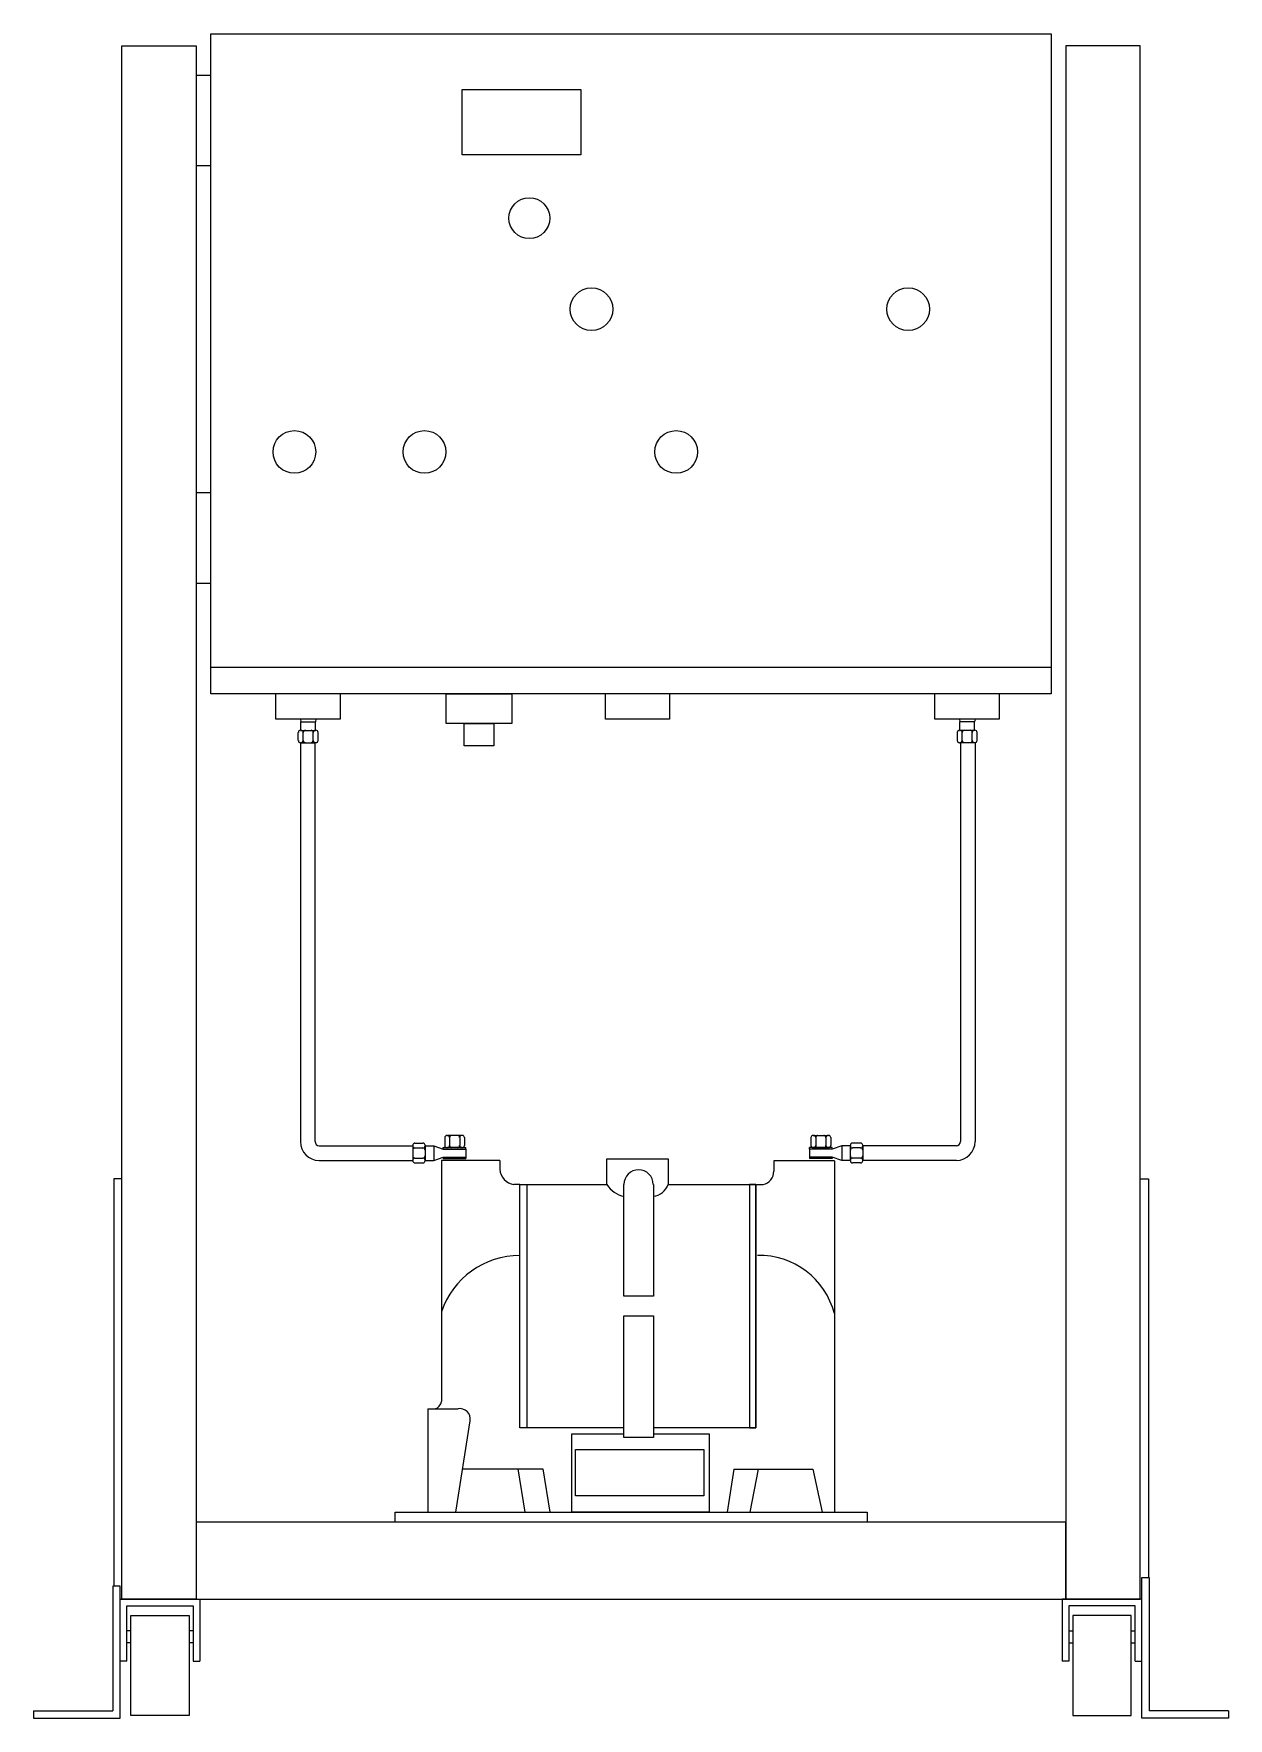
# Model space of a CAD drawing. Extents: x 12116 to 15832, y -17115 to -14055.
# Drawn here: x 12138 to 12954, y -15447 to -14296 of the extents above; entities that cross this region are included whole.
import ezdxf

# ---------------------------------------------------------------- set-up
doc = ezdxf.new("R2010")
doc.units = 0
for name, color, linetype in [('BARRAMENTO', 30, 'Continuous'), ('ESTRUTURA DE VÁCUO', 2, 'Continuous'), ('ESTRUTURA DISJUNTOR', 1, 'Continuous'), ('TP', 131, 'Continuous')]:
    doc.layers.add(name, color=color, linetype=linetype)

msp = doc.modelspace()

# ---------------------------------------------------------------- linework, layer by layer
at = {"color": 1}
for p, q in [((12258.8, -14324.6), (12248.8, -14324.6)), ((12258.8, -14386.4), (12248.8, -14386.4)), ((12258.8, -14609.9), (12248.8, -14609.9)), ((12258.8, -14671.7), (12248.8, -14671.7)), ((12320, -14764.6), (12320.4, -14766.3)), ((12320.1, -14772.2), (12320.5, -14772.2)), ((12320.4, -14772.2), (12320.4, -14766.3)), ((12320.4, -14766.3), (12330.4, -14766.3)), ((12320.5, -14772.2), (12330.3, -14772.2)), ((12330.6, -14772.2), (12330.3, -14772.2)), ((12330.6, -14764.6), (12330.4, -14766.3)), ((12330.4, -14772.2), (12330.4, -14766.3)), ((12770.5, -14764.6), (12770.8, -14766.3)), ((12770.5, -14772.2), (12770.9, -14772.2)), ((12770.8, -14772.2), (12770.8, -14766.3)), ((12780.8, -14766.3), (12770.8, -14766.3)), ((12780.7, -14772.2), (12770.9, -14772.2)), ((12781.1, -14772.2), (12780.7, -14772.2)), ((12781.2, -14764.6), (12780.8, -14766.3)), ((12780.8, -14772.2), (12780.8, -14766.3)), ((12318.6, -14779.1), (12318.6, -14773.6)), ((12320.1, -14780.6), (12320.5, -14780.6)), ((12320.5, -14780.6), (12330.3, -14780.6)), ((12322, -14779.1), (12322, -14773.6)), ((12328.8, -14779.1), (12328.8, -14773.6)), ((12328.8, -14779.1), (12328.8, -14773.6)), ((12330.6, -14780.6), (12330.3, -14780.6)), ((12332.1, -14779.1), (12332.1, -14773.6)), ((12769.1, -14779.1), (12769.1, -14773.6)), ((12770.5, -14780.6), (12770.9, -14780.6)), ((12780.7, -14780.6), (12770.9, -14780.6)), ((12772.4, -14779.1), (12772.4, -14773.6)), ((12772.4, -14779.1), (12772.4, -14773.6)), ((12779.2, -14779.1), (12779.2, -14773.6)), ((12781.1, -14780.6), (12780.7, -14780.6)), ((12782.5, -14779.1), (12782.5, -14773.6)), ((12420.2, -15049), (12420.5, -15049)), ((12430.3, -15049), (12420.5, -15049)), ((12430.7, -15049), (12430.3, -15049)), ((12670.5, -15049), (12670.8, -15049)), ((12670.8, -15049), (12680.7, -15049)), ((12681, -15049), (12680.7, -15049)), ((12396.8, -15055.8), (12396.8, -15056.2)), ((12396.8, -15056.2), (12396.8, -15066)), ((12398.3, -15054.3), (12403.8, -15054.3)), ((12398.3, -15057.6), (12403.8, -15057.6)), ((12405.3, -15055.8), (12405.3, -15056.2)), ((12405.3, -15056.1), (12411.2, -15056.1)), ((12405.3, -15056.2), (12405.3, -15066)), ((12411.2, -15056.1), (12411.2, -15066.1)), ((12411.2, -15056.1), (12417.7, -15058.4)), ((12417.7, -15058.4), (12417.7, -15057.4)), ((12417.7, -15057.4), (12433.1, -15057.4)), ((12417.7, -15058.4), (12433.1, -15058.4)), ((12418.7, -15050.5), (12418.7, -15056)), ((12420.2, -15057.4), (12420.5, -15057.4)), ((12430.3, -15057.4), (12420.5, -15057.4)), ((12422, -15050.5), (12422, -15056)), ((12422, -15050.5), (12422, -15056)), ((12428.9, -15050.5), (12428.9, -15056)), ((12430.7, -15057.4), (12430.3, -15057.4)), ((12432.2, -15050.5), (12432.2, -15056)), ((12433.1, -15058.4), (12433.1, -15057.4)), ((12433.1, -15058.4), (12433.1, -15063.8)), ((12683.5, -15057.4), (12668.1, -15057.4)), ((12668.1, -15058.4), (12668.1, -15057.4)), ((12683.5, -15058.4), (12668.1, -15058.4)), ((12668.1, -15058.4), (12668.1, -15063.8)), ((12669, -15050.5), (12669, -15056)), ((12670.5, -15057.4), (12670.8, -15057.4)), ((12670.8, -15057.4), (12680.7, -15057.4)), ((12672.3, -15050.5), (12672.3, -15056)), ((12679.2, -15050.5), (12679.2, -15056)), ((12679.2, -15050.5), (12679.2, -15056)), ((12681, -15057.4), (12680.7, -15057.4)), ((12682.5, -15050.5), (12682.5, -15056)), ((12690, -15056.1), (12683.5, -15058.4)), ((12683.5, -15058.4), (12683.5, -15057.4)), ((12695.9, -15056.1), (12690, -15056.1)), ((12690, -15056.1), (12690, -15066.1)), ((12695.9, -15055.8), (12695.9, -15056.2)), ((12695.9, -15056.2), (12695.9, -15066)), ((12702.9, -15054.3), (12697.4, -15054.3)), ((12702.9, -15057.6), (12697.4, -15057.6)), ((12704.4, -15055.8), (12704.4, -15056.2)), ((12704.4, -15056.2), (12704.4, -15066)), ((12396.8, -15066.3), (12396.8, -15066)), ((12398.3, -15064.5), (12403.8, -15064.5)), ((12398.3, -15064.5), (12403.8, -15064.5)), ((12398.3, -15067.8), (12403.8, -15067.8)), ((12405.3, -15066.3), (12405.3, -15066)), ((12405.3, -15066.1), (12411.2, -15066.1)), ((12411.2, -15066.1), (12417.7, -15063.8)), ((12417.7, -15063.8), (12433.1, -15063.8)), ((12417.7, -15063.8), (12417.7, -15064.7)), ((12417.7, -15064.7), (12433.1, -15064.7)), ((12433.1, -15063.8), (12433.1, -15064.7)), ((12683.5, -15063.8), (12668.1, -15063.8)), ((12668.1, -15063.8), (12668.1, -15064.7)), ((12683.5, -15064.7), (12668.1, -15064.7)), ((12690, -15066.1), (12683.5, -15063.8)), ((12683.5, -15063.8), (12683.5, -15064.7)), ((12695.9, -15066.1), (12690, -15066.1)), ((12695.9, -15066.3), (12695.9, -15066)), ((12702.9, -15064.5), (12697.4, -15064.5)), ((12702.9, -15064.5), (12697.4, -15064.5)), ((12702.9, -15067.8), (12697.4, -15067.8)), ((12704.4, -15066.3), (12704.4, -15066))]:
    msp.add_line(p, q, dxfattribs=at)
for points in [[(12258.8, -14296), (12833.2, -14296), (12833.2, -14747.1), (12258.8, -14747.1)], [(12430.7, -14334.2), (12511.6, -14334.2), (12511.6, -14378.7), (12430.7, -14378.7)], [(12833.2, -14747.1), (12258.8, -14747.1), (12258.8, -14729), (12833.2, -14729)], [(12419.6, -14747.1), (12464.5, -14747.1), (12464.5, -14767.4), (12419.6, -14767.4)], [(12431.9, -14767.4), (12452.3, -14767.4), (12452.3, -14782.7), (12431.9, -14782.7)]]:
    msp.add_lwpolyline(points, close=True, dxfattribs=at)
for centre, radius in [((12476.5, -14422.1), 14), ((12519, -14484.3), 14.6), ((12735.4, -14484.3), 14.6), ((12315.9, -14581.9), 14.6), ((12404.8, -14581.9), 14.6), ((12576.8, -14581.9), 14.6)]:
    msp.add_circle(centre, radius, dxfattribs=at)
for centre, start, end in [((12320.1, -14773.6), 90, 180), ((12320.5, -14773.6), 0, 90), ((12323.4, -14773.6), 90, 180), ((12327.3, -14773.6), 0, 90), ((12330.3, -14773.6), 90, 180), ((12330.6, -14773.6), 0, 90), ((12770.5, -14773.6), 90, 180), ((12770.9, -14773.6), 0, 90), ((12773.9, -14773.6), 90, 180), ((12777.8, -14773.6), 0, 90), ((12780.7, -14773.6), 90, 180), ((12781.1, -14773.6), 0, 90), ((12320.1, -14779.1), 180, 270), ((12320.5, -14779.1), 270, 0), ((12323.4, -14779.1), 180, 270), ((12327.3, -14779.1), 270, 0), ((12330.3, -14779.1), 180, 270), ((12330.6, -14779.1), 270, 0), ((12770.5, -14779.1), 180, 270), ((12770.9, -14779.1), 270, 0), ((12773.9, -14779.1), 180, 270), ((12777.8, -14779.1), 270, 0), ((12780.7, -14779.1), 180, 270), ((12781.1, -14779.1), 270, 0), ((12420.2, -15050.5), 90, 180), ((12420.5, -15050.5), 0, 90), ((12423.5, -15050.5), 90, 180), ((12427.4, -15050.5), 0, 90), ((12430.3, -15050.5), 90, 180), ((12430.7, -15050.5), 0, 90), ((12670.5, -15050.5), 90, 180), ((12670.8, -15050.5), 0, 90), ((12673.8, -15050.5), 90, 180), ((12677.7, -15050.5), 0, 90), ((12680.7, -15050.5), 90, 180), ((12681, -15050.5), 0, 90), ((12398.3, -15055.8), 90, 180), ((12398.3, -15056.2), 180, 270), ((12398.3, -15059.1), 90, 180), ((12403.8, -15055.8), 0, 90), ((12403.8, -15056.2), 270, 0), ((12403.8, -15059.1), 0, 90), ((12420.2, -15056), 180, 270), ((12420.5, -15056), 270, 0), ((12423.5, -15056), 180, 270), ((12427.4, -15056), 270, 0), ((12430.3, -15056), 180, 270), ((12430.7, -15056), 270, 0), ((12670.5, -15056), 180, 270), ((12670.8, -15056), 270, 0), ((12673.8, -15056), 180, 270), ((12677.7, -15056), 270, 0), ((12680.7, -15056), 180, 270), ((12681, -15056), 270, 0), ((12697.4, -15055.8), 90, 180), ((12697.4, -15056.2), 180, 270), ((12697.4, -15059.1), 90, 180), ((12702.9, -15055.8), 0, 90), ((12702.9, -15056.2), 270, 0), ((12702.9, -15059.1), 0, 90), ((12398.3, -15063), 180, 270), ((12398.3, -15066), 90, 180), ((12398.3, -15066.3), 180, 270), ((12403.8, -15063), 270, 0), ((12403.8, -15066), 0, 90), ((12403.8, -15066.3), 270, 0), ((12697.4, -15063), 180, 270), ((12697.4, -15066), 90, 180), ((12697.4, -15066.3), 180, 270), ((12702.9, -15063), 270, 0), ((12702.9, -15066), 0, 90), ((12702.9, -15066.3), 270, 0)]:
    msp.add_arc(centre, 1.48, start, end, dxfattribs=at)
at = {"layer": 'BARRAMENTO'}
for p, q in [((12320, -14780.6), (12320, -15053.3)), ((12330, -14780.6), (12330, -15053.3)), ((12771.2, -14780.6), (12771.2, -15053.3)), ((12781.2, -14780.6), (12781.2, -15053.3)), ((12332.8, -15056.1), (12396.8, -15056.2)), ((12768.4, -15056.1), (12704.4, -15056.2)), ((12332.8, -15066.1), (12396.8, -15066.2)), ((12768.4, -15066.1), (12704.4, -15066.2))]:
    msp.add_line(p, q, dxfattribs=at)
for centre, radius, start, end in [((12332.8, -15053.3), 12.8, 180, 270), ((12332.8, -15053.3), 2.75, 180, 270), ((12768.4, -15053.3), 12.8, 270, 0), ((12768.4, -15053.3), 2.75, 270, 0)]:
    msp.add_arc(centre, radius, start, end, dxfattribs=at)
at = {"layer": 'ESTRUTURA DE VÁCUO'}
for points in [[(12320, -14764.6), (12303.2, -14764.6), (12303.2, -14747.1)], [(12347.1, -14747.1), (12347.1, -14764.6), (12320, -14764.6)], [(12544.3, -14764.6), (12528.5, -14764.6), (12528.5, -14747.1)], [(12572.4, -14747.1), (12572.4, -14764.6), (12528.5, -14764.6)], [(12770.5, -14764.6), (12753.6, -14764.6), (12753.6, -14747.1)], [(12797.6, -14747.1), (12797.6, -14764.6), (12770.5, -14764.6)]]:
    msp.add_lwpolyline(points, dxfattribs=at)
at = {"layer": 'ESTRUTURA DISJUNTOR'}
for p, q in [((12197.9, -15078.6), (12192.4, -15078.6)), ((12192.4, -15078.6), (12192.4, -15357.2)), ((12894.1, -15078.6), (12899.6, -15078.6)), ((12899.6, -15078.6), (12899.6, -15351.3)), ((12196.9, -15366), (12251.3, -15366)), ((12196.9, -15408.3), (12196.9, -15366)), ((12201.5, -15370.6), (12246.7, -15370.6)), ((12201.5, -15408.3), (12201.5, -15370.6)), ((12246.7, -15370.6), (12246.7, -15408.3)), ((12251.3, -15366), (12251.3, -15408.3)), ((12895.1, -15366), (12840.7, -15366)), ((12840.7, -15366), (12840.7, -15408.3)), ((12890.5, -15370.6), (12845.3, -15370.6)), ((12845.3, -15370.6), (12845.3, -15408.3)), ((12890.5, -15408.3), (12890.5, -15370.6)), ((12895.1, -15408.3), (12895.1, -15366)), ((12204.2, -15387.7), (12201.5, -15387.7)), ((12246.7, -15387.7), (12244, -15387.7)), ((12845.3, -15387.7), (12848, -15387.7)), ((12887.8, -15387.7), (12890.5, -15387.7)), ((12204.2, -15395.8), (12201.5, -15395.8)), ((12246.7, -15395.8), (12244, -15395.8)), ((12845.3, -15395.8), (12848, -15395.8)), ((12887.8, -15395.8), (12890.5, -15395.8)), ((12201.5, -15408.3), (12196.9, -15408.3)), ((12246.7, -15408.3), (12251.3, -15408.3)), ((12845.3, -15408.3), (12840.7, -15408.3)), ((12890.5, -15408.3), (12895.1, -15408.3)), ((12137.7, -15442.3), (12191.8, -15442.3)), ((12137.7, -15442.3), (12137.7, -15447.4)), ((12137.7, -15447.4), (12191.8, -15447.4)), ((12954.3, -15442.3), (12900.1, -15442.3)), ((12954.3, -15447.4), (12900.1, -15447.4)), ((12954.3, -15442.3), (12954.3, -15447.4))]:
    msp.add_line(p, q, dxfattribs=at)
for points in [[(12197.9, -14304.2), (12248.8, -14304.2), (12248.8, -15366), (12197.9, -15366)], [(12894.1, -14304.2), (12843.1, -14304.2), (12843.1, -15366), (12894.1, -15366)], [(12248.8, -15366), (12843.1, -15366), (12843.1, -15313.4), (12248.8, -15313.4)], [(12204.2, -15377.1), (12244, -15377.1), (12244, -15445.6), (12204.2, -15445.6)], [(12887.8, -15377.1), (12848, -15377.1), (12848, -15445.6), (12887.8, -15445.6)]]:
    msp.add_lwpolyline(points, close=True, dxfattribs=at)
for points in [[(12191.8, -15447.4), (12196.9, -15447.4), (12196.9, -15357.2), (12191.8, -15357.2), (12191.8, -15442.3)], [(12900.1, -15447.4), (12895.1, -15447.4), (12895.1, -15351.3), (12900.1, -15351.3), (12900.1, -15442.3)]]:
    msp.add_lwpolyline(points, dxfattribs=at)
at = {"layer": 'TP'}
for p, q in [((12456.4, -15066.1), (12416.4, -15066.1)), ((12416.4, -15066.1), (12416.4, -15231)), ((12456.4, -15066.1), (12456.4, -15072.1)), ((12529.5, -15082.5), (12529.5, -15065)), ((12529.5, -15065), (12571.4, -15065)), ((12571.4, -15065), (12571.4, -15082.5)), ((12685, -15066.4), (12643.6, -15066.4)), ((12643.6, -15066.4), (12643.6, -15073.5)), ((12685, -15066.4), (12685, -15306.6)), ((12470, -15082.5), (12466, -15082.5)), ((12631.4, -15082.5), (12636.2, -15082.5)), ((12407.1, -15235.8), (12407.1, -15306.6)), ((12407.1, -15235.8), (12427.9, -15235.8)), ((12426.2, -15306.6), (12436, -15244)), ((12430.8, -15276.9), (12485.7, -15276.9)), ((12468.7, -15276.9), (12473.4, -15306.6)), ((12485.7, -15276.9), (12490.4, -15306.6)), ((12616.3, -15277.2), (12611.7, -15306.6)), ((12616.3, -15277.2), (12670.3, -15277.2)), ((12632.9, -15277.2), (12627.1, -15306.6)), ((12670.3, -15277.2), (12676.6, -15306.6))]:
    msp.add_line(p, q, dxfattribs=at)
for points in [[(12541.2, -15249), (12470, -15249), (12470, -15082.5), (12529.5, -15082.5)], [(12561.3, -15082.5), (12561.3, -15158.9), (12541.2, -15158.9), (12541.2, -15082.5)], [(12571.4, -15082.5), (12631.4, -15082.5), (12631.4, -15249), (12561.3, -15249)], [(12561.3, -15253), (12599.5, -15253), (12599.5, -15306.6), (12505.6, -15306.6), (12505.6, -15253), (12541.2, -15253)]]:
    msp.add_lwpolyline(points, dxfattribs=at)
for points in [[(12470, -15082.5), (12474.7, -15082.5), (12474.7, -15249), (12470, -15249)], [(12631.4, -15082.5), (12626.9, -15082.5), (12626.9, -15249), (12631.4, -15249)], [(12541.2, -15172.4), (12561.3, -15172.4), (12561.3, -15255.6), (12541.2, -15255.6)], [(12508.1, -15263.7), (12595.8, -15263.7), (12595.8, -15295.3), (12508.1, -15295.3)], [(12384.7, -15306.6), (12707.3, -15306.6), (12707.3, -15313.4), (12384.7, -15313.4)]]:
    msp.add_lwpolyline(points, close=True, dxfattribs=at)
for centre, radius, start, end in [((12467.1, -15071.9), 10.7, 181.2808, 263.7741), ((12544.6, -15073.2), 17.8, 211.7934, 258.9232), ((12551.2, -15082.5), 10, 0, 180), ((12560.1, -15078.8), 11.9, 275.4769, 341.7006), ((12634.4, -15073.5), 9.21, 281.7273, 0), ((12470, -15187.7), 56.6, 90, 161.3039), ((12633.6, -15184.1), 53.1, 14.4855, 91.2437), ((12410.6, -15230.1), 5.88, 284.3842, 352.0307), ((12429, -15242.8), 7.06, 350.3598, 99.59)]:
    msp.add_arc(centre, radius, start, end, dxfattribs=at)

doc.saveas('drawing.dxf')
